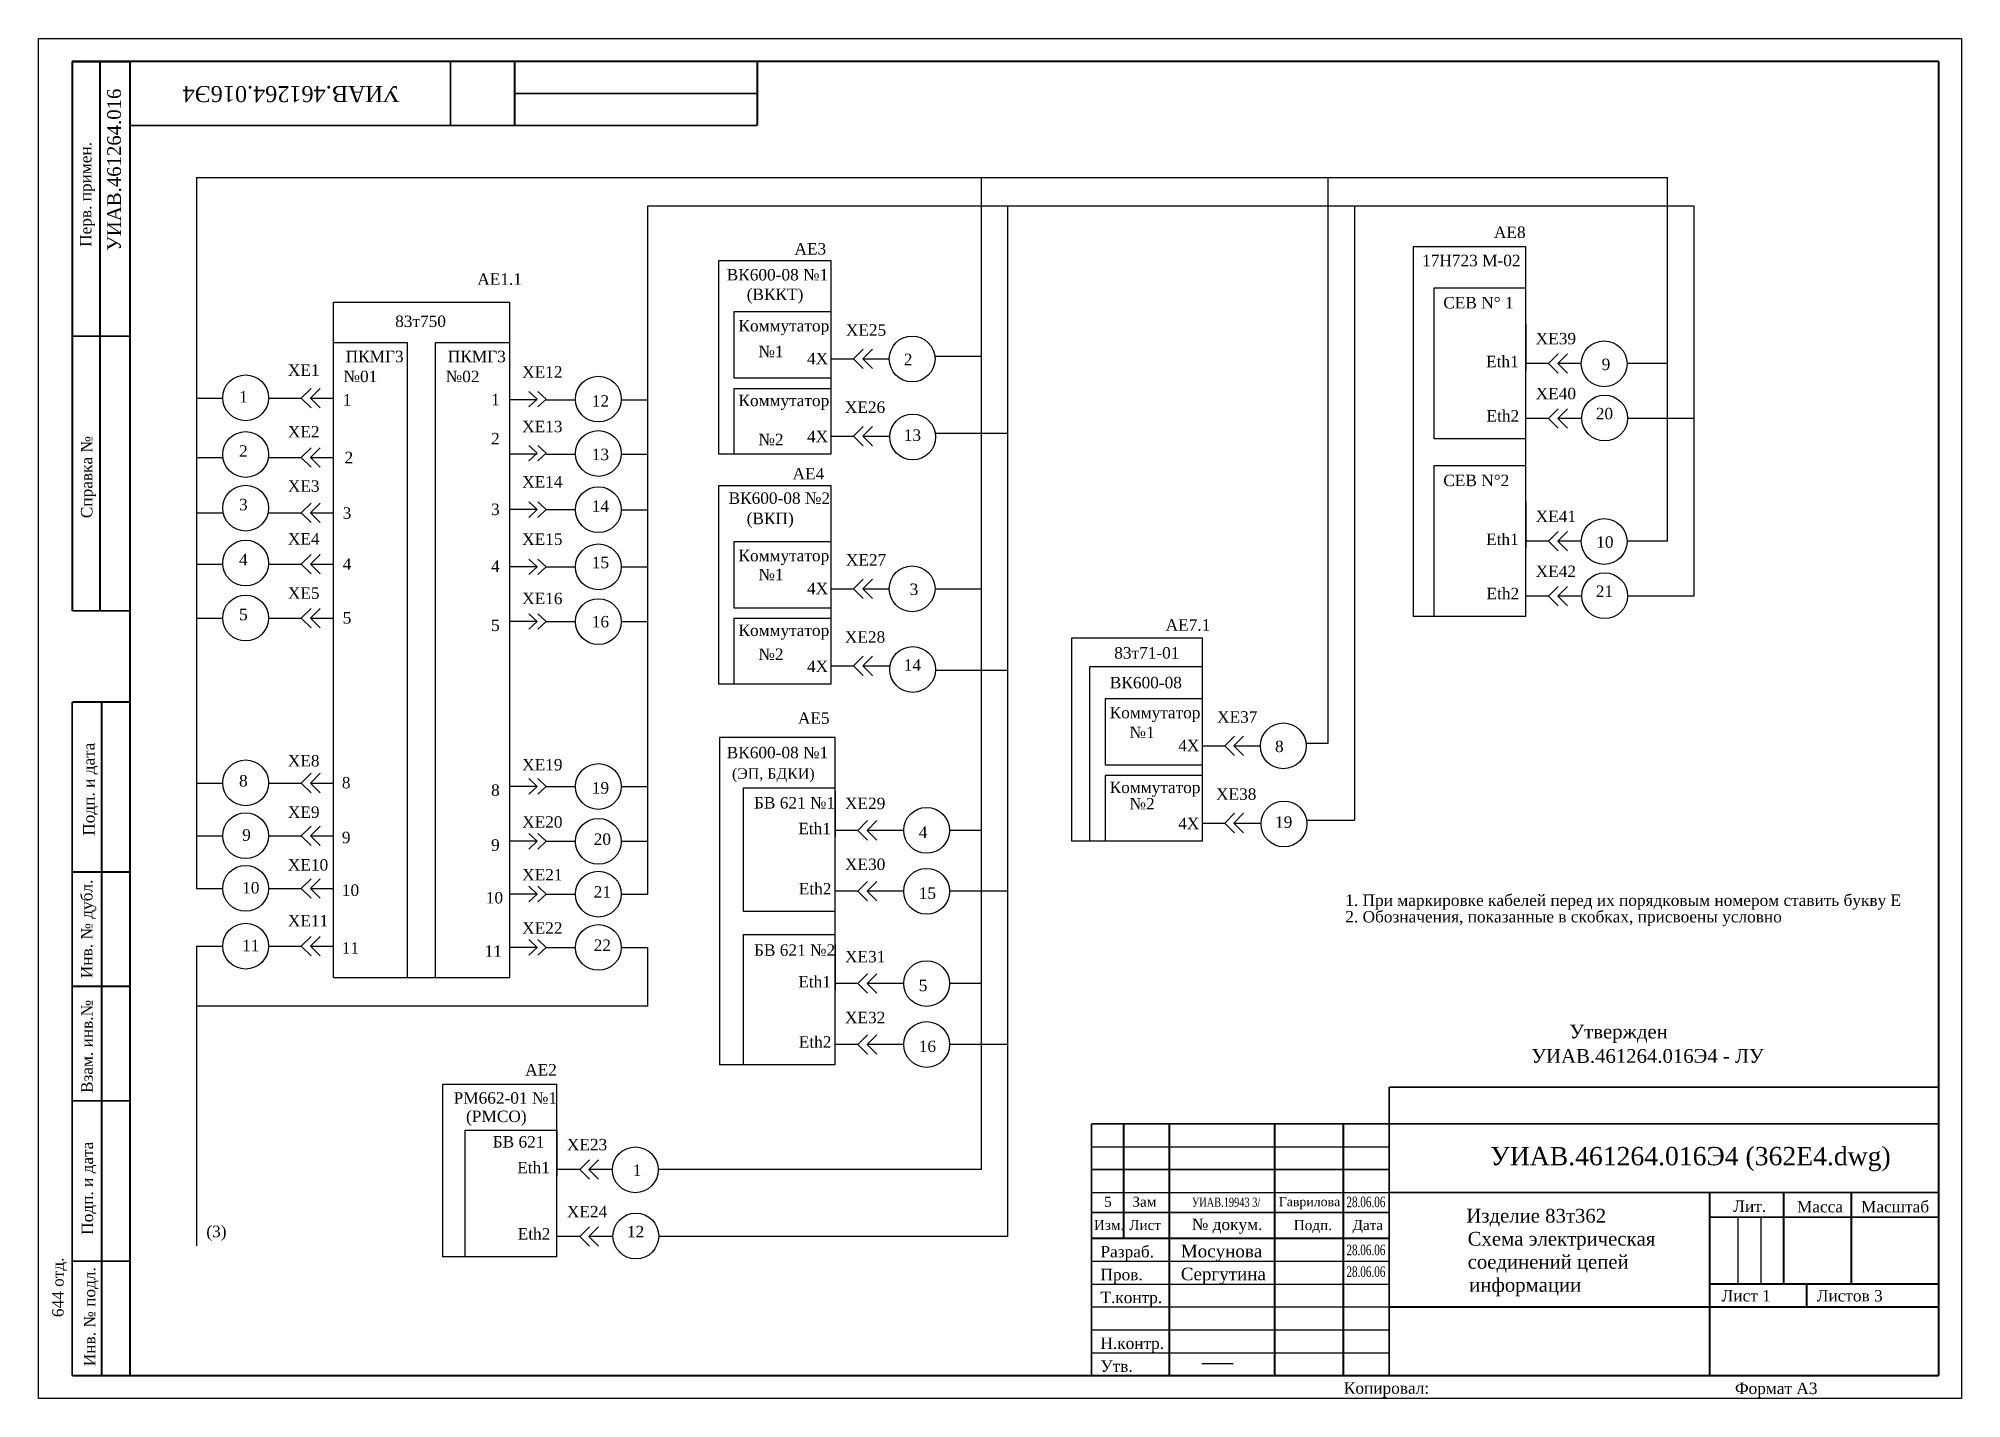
# Model space of a CAD drawing. Extents: x -800 to 588, y -459 to -154.
# Drawn here: x -800.5 to -380.5, y -458.6 to -161.6 of the extents above; entities that cross this region are included whole.
import ezdxf

# ---------------------------------------------------------------- set-up
doc = ezdxf.new("R2010")
doc.units = 0
doc.header["$LTSCALE"] = 10
doc.header["$MEASUREMENT"] = 0
doc.linetypes.add('CENTER', pattern=[2, 1.25, -0.25, 0.25, -0.25])
doc.linetypes.add('DASHED', pattern=[0.75, 0.5, -0.25])
doc.layers.get('0').update_dxf_attribs({"linetype": 'CONTINUOUS'})
for name, color, linetype in [('1', 5, 'CONTINUOUS'), ('2', 5, 'DASHED'), ('2ТЕКСТ', 7, 'CONTINUOUS'), ('3', 5, 'CENTER')]:
    doc.layers.add(name, color=color, linetype=linetype)
doc.styles.add('стиль1', font='TIMES.TTF', dxfattribs={"height": 2.5})

msp = doc.modelspace()

# ---------------------------------------------------------------- texts
at = {"style": 'стиль1'}
msp.add_text('Подп. и дата', height=2.5, rotation=90, dxfattribs=at).set_placement((-788.23, -335.72))
for s, height, p in [('(ЭП, БДКИ)', 2.3, (-649.02, -323.29)), ('2. Обозначения, показанные в скобках, присвоены условно ', 2.5, (-515.08, -354.65)), ('Утвержден', 3, (-466.12, -379.99)), ('УИАВ.461264.016Э4 - ЛУ', 3, (-474.43, -385.31)), ('УИАВ.461264.016Э4 (362Е4.dwg)', 4, (-483.43, -407.68)), ('5', 2.2, (-567.73, -416.75)), ('Зам', 2.2, (-561.57, -416.75)), ('Гаврилова', 2, (-529.6, -416.63)), ('Изм.', 2.2, (-569.98, -421.83)), ('Лист', 2.2, (-562.28, -421.83)), ('№ докум.', 2.5, (-548.59, -421.83)), ('Подп.', 2.2, (-526.33, -421.83)), ('Дата', 2.2, (-513.49, -421.83)), ('Изделие 83т362', 3, (-488.64, -420.19)), ('Схема электрическая', 3, (-488.35, -425.23)), ('соединений цепей', 3, (-488.35, -430.26)), ('информации', 3, (-488.02, -435.3)), ('Копировал:', 2.5, (-515.39, -457.58))]:
    msp.add_text(s, height=height, dxfattribs=at).set_placement(p)
at = {"style": 'стиль1', "width": 0.75}
msp.add_text('УИАВ.19943 3/', height=2, dxfattribs=at).set_placement((-548.59, -416.75))
at = {"color": 7, "style": 'стиль1'}
msp.add_text('Формат А3', height=2.5, dxfattribs=at).set_placement((-429.98, -457.64))
at = {"layer": '1', "color": 7, "style": 'стиль1'}
for s, height, p in [('УИАВ.461264.016', 3, (-782.47, -208)), ('Перв. примен.', 2.5, (-788.92, -207.14)), ('Справка №', 2.5, (-788.71, -266.38)), ('Инв. № дубл.', 2.5, (-788.69, -366.82)), ('Взам. инв.№', 2.5, (-788.65, -391.91)), ('Подп. и дата', 2.5, (-788.56, -422.86)), ('644 отд.', 2.5, (-795, -440.84)), ('Инв. № подл.', 2.5, (-788.07, -451.56))]:
    msp.add_text(s, height=height, rotation=90, dxfattribs=at).set_placement(p)
at = {"layer": '1', "color": 7, "style": 'стиль1', "width": 0.7}
for p in [(-514.83, -416.83), (-514.83, -427.32), (-514.83, -432.07)]:
    msp.add_text('28.06.06', height=2.3, dxfattribs=at).set_placement(p)
at = {"layer": '1', "color": 7, "style": 'стиль1'}
for s, height, p in [('Лит.', 2.5, (-430.35, -417.86)), ('Масса', 2.5, (-416.44, -417.97)), ('Масштаб', 2.5, (-402.44, -417.97)), ('Разраб.', 2.5, (-568.55, -427.79)), ('Мосунова', 2.75, (-551, -427.79)), ('Пров.', 2.5, (-568.55, -432.79)), ('Сергутина', 2.75, (-551, -432.79)), ('Т.контр.', 2.5, (-568.55, -437.79)), ('Лист 1', 2.5, (-432.89, -437.42)), ('Листов 3', 2.5, (-412.12, -437.42)), ('Н.контр.', 2.5, (-568.55, -447.79)), ('Утв.', 2.5, (-568.55, -452.79))]:
    msp.add_text(s, height=height, dxfattribs=at).set_placement(p)
at = {"layer": '2', "color": 0, "linetype": 'ByBlock', "style": 'стиль1'}
for s, p in [('2', (-611.5, -232.96)), ('9', (-459.09, -234.03)), ('20', (-460.37, -244.78)), ('13', (-611.5, -249.49)), ('10', (-460.27, -272.83)), ('3', (-610.22, -283.15)), ('21', (-460.37, -283.58)), ('14', (-611.5, -299.68)), ('8', (-530.43, -317.46)), ('19', (-530.43, -333.99)), ('4', (-608.23, -336.21)), ('15', (-608.23, -349.51)), ('5', (-608.23, -369.67)), ('16', (-608.23, -382.96)), ('1', (-670.69, -410.03)), ('12', (-671.96, -423.41))]:
    msp.add_text(s, height=2.5, dxfattribs=at).set_placement(p)
at = {"layer": '2', "color": 0, "style": 'стиль1'}
for s, p in [('XE1', (-746.02, -235.29)), ('XE12', (-694.85, -235.7)), ('1', (-756.68, -241.11)), ('1', (-734.04, -241.8)), ('1', (-701.64, -241.71)), ('12', (-679.64, -242.03)), ('XE2', (-746.02, -248.75)), ('2', (-701.64, -250.25)), ('XE13', (-694.85, -247.6)), ('2', (-756.68, -252.95)), ('2', (-733.63, -254.37)), ('13', (-679.64, -253.7)), ('XE3', (-746.02, -260.6)), ('XE14', (-694.85, -259.68)), ('3', (-756.68, -264.65)), ('3', (-734.04, -266.5)), ('3', (-701.64, -265.69)), ('14', (-679.64, -264.99)), ('XE4', (-746.02, -272.13)), ('XE15', (-694.85, -272.21)), ('4', (-756.68, -276.65)), ('4', (-734.04, -277.65)), ('4', (-701.64, -278.09)), ('15', (-679.64, -277.29)), ('XE5', (-746.02, -283.98)), ('XE16', (-694.85, -285.15)), ('5', (-756.68, -288.65)), ('5', (-734.04, -289.38)), ('5', (-701.64, -291.02)), ('16', (-679.64, -290.22)), ('XE8', (-746.02, -320.59)), ('XE19', (-694.85, -321.45)), ('8', (-756.68, -324.96)), ('8', (-734.23, -325.38)), ('8', (-701.64, -327.02)), ('19', (-679.64, -326.52)), ('XE9', (-746.02, -331.82)), ('XE20', (-694.85, -333.96)), ('9', (-756, -336.81)), ('9', (-734.23, -337.35)), ('20', (-679.22, -337.72)), ('9', (-701.64, -338.99)), ('XE10', (-746.02, -343.33)), ('XE21', (-694.85, -345.48)), ('10', (-756, -348.32)), ('10', (-734.23, -348.87)), ('10', (-702.79, -350.51)), ('21', (-679.22, -349.24)), ('XE11', (-746.02, -355.52)), ('XE22', (-694.85, -357.12)), ('11', (-756, -360.93)), ('11', (-734.23, -361.48)), ('11', (-703.05, -362.15)), ('22', (-679.22, -360.88))]:
    msp.add_text(s, height=2.5, dxfattribs=at).set_placement(p)
at = {"layer": '2ТЕКСТ', "style": 'стиль1'}
for s, p in [('Коммутатор', (-647.61, -225.59)), ('ХЕ25', (-624.15, -226.53)), (' №1', (-644.2, -231.22)), ('4Х', (-632.64, -232.77)), ('Коммутатор', (-647.61, -241.91)), ('ХЕ26', (-624.37, -243.38)), ('4Х', (-632.64, -249.79)), (' №2', (-644.2, -250.45)), ('Коммутатор', (-647.61, -275.78)), ('ХЕ27', (-624.15, -276.73)), (' №1', (-644.2, -279.94)), ('4Х', (-632.64, -282.97)), ('Коммутатор', (-647.61, -292.1)), ('ХЕ28', (-624.37, -293.57)), (' №2', (-644.2, -297.34)), ('4Х', (-632.64, -299.98)), ('Коммутатор', (-566.54, -310.08)), ('ХЕ37', (-543.08, -311.03)), (' №1', (-563.14, -314.41)), ('4Х', (-551.57, -317.27)), ('Коммутатор', (-566.54, -326.4)), (' №2', (-563.14, -329.98)), ('ХЕ38', (-543.3, -327.87)), ('4Х', (-551.57, -334.29))]:
    msp.add_text(s, height=2.5, dxfattribs=at).set_placement(p)
at = {"layer": '3', "color": 0, "style": 'стиль1'}
msp.add_text('УИАВ.461264.016Э4', height=3.5, rotation=180, dxfattribs=at).set_placement((-721.52, -172.02))
at = {"layer": '3', "color": 0, "linetype": 'ByBlock', "style": 'стиль1'}
for s, p in [('АЕ8', (-482.61, -205.19)), ('17Н723 М-02', (-498.31, -211.36)), ('ВК600-08 №1', (-650.18, -214.46)), ('(ВККТ)', (-645.81, -218.74)), ('СЕВ N%%d 1', (-493.67, -220.57)), ('ХЕ39', (-473.49, -228.41)), ('ПКМГ3 ', (-733.41, -232.31)), ('ПКМГ3 ', (-711.09, -232.31)), ('Eth1', (-484.33, -233.42)), (' №01', (-734.81, -236.67)), (' №02', (-712.49, -236.67)), ('ХЕ40', (-473.49, -240.41)), ('Eth2', (-484.23, -245.28)), ('СЕВ N%%d2', (-493.67, -259.38)), ('ВК600-08 №2', (-649.77, -263.25)), ('(ВКП)', (-645.81, -267.68)), ('ХЕ41', (-473.49, -267.22)), ('Eth1', (-484.33, -272.23)), ('ХЕ42', (-473.49, -279.22)), ('Eth2', (-484.23, -284.08)), ('83т71-01', (-565.54, -297.04)), ('ВК600-08 ', (-566.5, -303.53)), ('АЕ5', (-634.62, -311.28)), ('ВК600-08 №1', (-650.18, -318.81)), ('БВ 621 №1', (-644.22, -329.78)), ('ХЕ29', (-624.34, -329.91)), ('Eth1', (-634.54, -335.39)), ('ХЕ30', (-624.34, -343.21)), ('Eth2', (-634.44, -348.54)), ('1. При маркировке кабелей перед их порядковым номером ставить букву Е', (-515.08, -351.05)), ('БВ 621 №2', (-644.22, -361.94)), ('ХЕ31', (-624.34, -363.37)), ('Eth1', (-634.54, -368.85)), ('ХЕ32', (-624.34, -376.66)), ('Eth2', (-634.44, -382)), ('АЕ2', (-694.2, -388.08)), ('РМ662-01 №1', (-709.82, -394.24)), ('БВ 621', (-701.28, -403.82)), ('ХЕ23', (-685.08, -404.42)), ('Eth1', (-695.92, -409.43)), ('ХЕ24', (-685.08, -419.05)), ('(3)', (-763.82, -423.38)), ('Eth2', (-695.82, -423.91))]:
    msp.add_text(s, height=2.5, dxfattribs=at).set_placement(p)
at = {"layer": '3', "color": 0, "style": 'стиль1'}
for s, p in [('АЕ3', (-635.38, -208.8)), ('АЕ1.1', (-704.65, -215.41)), ('83т750', (-722.58, -224.63)), ('АЕ4', (-635.79, -257.91)), ('АЕ7.1', (-554.31, -290.94)), ('(РМСО)', (-707.1, -398.24))]:
    msp.add_text(s, height=2.5, dxfattribs=at).set_placement(p)

# ---------------------------------------------------------------- blocks, each defined once
blk = doc.blocks.new('A$C421D175E')
for p, q in [((2.12, 4.24), (0, 2.12)), ((4.12, 4.24), (2, 2.12)), ((0, 2.12), (2.12, 0)), ((2, 2.12), (4.12, 0))]:
    blk.add_line(p, q)
blk = doc.blocks.new('A$C4E4B35A9')
blk.add_blockref('A$C421D175E', (0, 0))

# ---------------------------------------------------------------- linework, layer by layer
for p, q in [((-800.49, -161.62), (-380.49, -161.62)), ((-800.49, -458.62), (-800.49, -161.62)), ((-380.49, -161.62), (-380.49, -458.62)), ((-780.49, -166.62), (-643.49, -166.62)), ((-780.49, -286.62), (-780.49, -166.62)), ((-780.49, -180.62), (-780.49, -166.62)), ((-766, -191.95), (-444.71, -191.95)), ((-766, -191.95), (-766, -347.24)), ((-594.56, -408.58), (-594.56, -191.95)), ((-518.81, -315.47), (-518.81, -191.95)), ((-444.71, -271.38), (-444.71, -191.95)), ((-667.39, -198.16), (-438.98, -198.16)), ((-667.39, -348.45), (-667.39, -198.16)), ((-588.82, -198.16), (-588.82, -423.22)), ((-513.08, -198.16), (-513.08, -332.31)), ((-438.98, -198.16), (-438.98, -283.38)), ((-500.24, -207.15), (-500.24, -249.03)), ((-475.67, -207.15), (-500.24, -207.15)), ((-475.67, -249.03), (-475.67, -207.15)), ((-495.67, -249.03), (-495.67, -216.06)), ((-495.67, -216.06), (-475.67, -216.06)), ((-475.67, -224.03), (-475.67, -234.03)), ((-620.35, -229.48), (-622.48, -231.6)), ((-618.35, -229.48), (-620.48, -231.6)), ((-622.48, -231.6), (-620.35, -233.72)), ((-620.48, -231.6), (-618.35, -233.72)), ((-470.67, -232.58), (-475.67, -232.58)), ((-463.55, -232.58), (-468.67, -232.58)), ((-444.71, -232.58), (-453.55, -232.58)), ((-620.35, -246.32), (-622.48, -248.44)), ((-618.35, -246.32), (-620.48, -248.44)), ((-500.24, -245.95), (-500.24, -287.83)), ((-470.67, -244.58), (-475.67, -244.58)), ((-475.67, -287.83), (-475.67, -245.95)), ((-463.42, -244.58), (-468.67, -244.58)), ((-438.98, -244.58), (-453.42, -244.58)), ((-622.48, -248.44), (-620.35, -250.56)), ((-620.48, -248.44), (-618.35, -250.56)), ((-475.67, -249.03), (-495.67, -249.03)), ((-495.67, -287.83), (-495.67, -254.87)), ((-495.67, -254.87), (-475.67, -254.87)), ((-475.67, -262.83), (-475.67, -272.83)), ((-470.67, -271.38), (-475.67, -271.38)), ((-463.55, -271.38), (-468.67, -271.38)), ((-444.71, -271.38), (-453.55, -271.38)), ((-620.35, -279.67), (-622.48, -281.79)), ((-618.35, -279.67), (-620.48, -281.79)), ((-622.48, -281.79), (-620.35, -283.91)), ((-620.48, -281.79), (-618.35, -283.91)), ((-470.67, -283.38), (-475.67, -283.38)), ((-463.42, -283.38), (-468.67, -283.38)), ((-438.98, -283.38), (-453.42, -283.38)), ((-475.67, -287.83), (-500.24, -287.83)), ((-620.35, -296.51), (-622.48, -298.63)), ((-618.35, -296.51), (-620.48, -298.63)), ((-622.48, -298.63), (-620.35, -300.75)), ((-620.48, -298.63), (-618.35, -300.75)), ((-780.49, -308.62), (-780.49, -453.62)), ((-539.29, -313.97), (-541.41, -316.1)), ((-537.29, -313.97), (-539.41, -316.1)), ((-541.41, -316.1), (-539.29, -318.22)), ((-539.41, -316.1), (-537.29, -318.22)), ((-539.29, -330.81), (-541.41, -332.94)), ((-537.29, -330.81), (-539.41, -332.94)), ((-541.41, -332.94), (-539.29, -335.06)), ((-539.41, -332.94), (-537.29, -335.06)), ((-766, -359.85), (-766, -372.96)), ((-667.39, -372.96), (-667.39, -360.09)), ((-667.39, -372.96), (-766, -372.96)), ((-766, -372.96), (-766, -425.25)), ((-687.26, -390.03), (-712.26, -390.03)), ((-712.26, -390.03), (-712.26, -427.66)), ((-687.26, -427.66), (-687.26, -390.03)), ((-385.49, -390.62), (-385.49, -453.62)), ((-707.26, -400.03), (-687.26, -400.03)), ((-707.26, -427.66), (-707.26, -400.03)), ((-687.26, -400.03), (-687.26, -410.03)), ((-682.26, -408.58), (-687.26, -408.58)), ((-675.14, -408.58), (-680.26, -408.58)), ((-594.56, -408.58), (-665.14, -408.58)), ((-682.26, -423.22), (-687.26, -423.22)), ((-675.01, -423.22), (-680.26, -423.22)), ((-588.82, -423.22), (-665.01, -423.22)), ((-687.26, -427.66), (-712.26, -427.66)), ((-780.49, -453.62), (-792.49, -453.62)), ((-385.49, -453.62), (-571.64, -453.62)), ((-380.49, -458.62), (-800.49, -458.62))]:
    msp.add_line(p, q)
at = {"color": 7}
for p, q in [((-780.49, -166.62), (-793.1, -166.62)), ((-570.49, -403.62), (-505.49, -403.62)), ((-570.49, -408.62), (-505.49, -408.62)), ((-505.49, -408.62), (-570.49, -408.62)), ((-570.49, -413.62), (-505.49, -413.62)), ((-570.49, -413.62), (-505.49, -413.62)), ((-429.33, -419.01), (-429.33, -433.62)), ((-424.33, -419.01), (-424.33, -433.62)), ((-570.49, -428.62), (-505.49, -428.62)), ((-570.49, -433.62), (-505.49, -433.62)), ((-570.49, -438.62), (-505.49, -438.62)), ((-570.49, -443.62), (-505.49, -443.62)), ((-570.49, -448.62), (-505.49, -448.62))]:
    msp.add_line(p, q, dxfattribs=at)
at = {"color": 0, "linetype": 'Continuous'}
for p, q in [((-693.4, -238.69), (-691.56, -240.38)), ((-691.44, -238.69), (-689.59, -240.38)), ((-693.4, -242.07), (-691.56, -240.38)), ((-691.44, -242.07), (-689.59, -240.38)), ((-693.4, -250.48), (-691.56, -252.18)), ((-691.44, -250.48), (-689.59, -252.18)), ((-693.4, -253.87), (-691.56, -252.18)), ((-691.44, -253.87), (-689.59, -252.18)), ((-693.4, -262.81), (-691.56, -264.5)), ((-693.4, -266.19), (-691.56, -264.5)), ((-691.44, -262.81), (-689.59, -264.5)), ((-691.44, -266.19), (-689.59, -264.5)), ((-693.4, -275.3), (-691.56, -276.99)), ((-693.4, -278.69), (-691.56, -276.99)), ((-691.44, -275.3), (-689.59, -276.99)), ((-691.44, -278.69), (-689.59, -276.99)), ((-693.4, -287.25), (-691.56, -288.94)), ((-693.4, -290.63), (-691.56, -288.94)), ((-691.44, -287.25), (-689.59, -288.94)), ((-691.44, -290.63), (-689.59, -288.94)), ((-693.4, -323.25), (-691.56, -324.94)), ((-691.44, -323.25), (-689.59, -324.94)), ((-693.4, -326.63), (-691.56, -324.94)), ((-691.44, -326.63), (-689.59, -324.94)), ((-693.4, -335.25), (-691.56, -336.94)), ((-691.44, -335.25), (-689.59, -336.94)), ((-693.4, -338.63), (-691.56, -336.94)), ((-691.44, -338.63), (-689.59, -336.94)), ((-693.4, -346.76), (-691.56, -348.45)), ((-693.4, -350.15), (-691.56, -348.45)), ((-691.44, -346.76), (-689.59, -348.45)), ((-691.44, -350.15), (-689.59, -348.45)), ((-693.4, -358.4), (-691.56, -360.09)), ((-693.4, -361.79), (-691.56, -360.09)), ((-691.44, -358.4), (-689.59, -360.09)), ((-691.44, -361.79), (-689.59, -360.09))]:
    msp.add_line(p, q, dxfattribs=at)
at = {"color": 0, "linetype": 'ByBlock'}
for p, q in [((-651.76, -314.29), (-651.76, -385.75)), ((-626.52, -314.29), (-651.76, -314.29)), ((-626.52, -329.02), (-626.52, -314.29)), ((-646.52, -352.29), (-646.52, -325.29)), ((-646.52, -325.29), (-626.52, -325.29)), ((-626.52, -325.99), (-626.52, -335.99)), ((-626.52, -354.02), (-626.52, -329.02)), ((-621.52, -334.55), (-626.52, -334.55)), ((-611.52, -334.55), (-619.52, -334.55)), ((-594.56, -334.55), (-601.52, -334.55)), ((-621.52, -347.84), (-626.52, -347.84)), ((-611.52, -347.84), (-619.52, -347.84)), ((-588.82, -347.84), (-601.52, -347.84)), ((-626.52, -352.29), (-646.52, -352.29)), ((-626.52, -357.29), (-626.52, -352.29)), ((-646.52, -385.75), (-646.52, -357.29)), ((-646.52, -357.29), (-626.52, -357.29)), ((-626.52, -385.75), (-626.52, -357.29)), ((-626.52, -359.45), (-626.52, -369.45)), ((-621.52, -368), (-626.52, -368)), ((-611.52, -368), (-619.52, -368)), ((-594.56, -368), (-601.52, -368)), ((-621.52, -381.3), (-626.52, -381.3)), ((-611.52, -381.3), (-619.52, -381.3)), ((-588.82, -381.3), (-601.52, -381.3)), ((-626.52, -385.75), (-651.76, -385.75))]:
    msp.add_line(p, q, dxfattribs=at)
at = {"color": 7}
for points, const_width in [([(-793.1, -166.62), (-780.49, -166.62)], 0.5), ([(-793.1, -166.62), (-793.1, -286.62)], 0.4), ([(-787.06, -166.62), (-787.06, -286.62)], 0.4), ([(-780.49, -286.62), (-780.49, -166.62)], 0.4), ([(-793.1, -226.62), (-780.49, -226.62)], 0.4), ([(-793.1, -286.62), (-780.49, -286.62)], 0.4), ([(-793.11, -453.62), (-793.11, -306.53)], 0.4), ([(-793.11, -306.53), (-780.49, -306.53)], 0.4), ([(-786.67, -453.62), (-786.67, -306.53)], 0.4), ([(-780.49, -453.62), (-780.49, -306.53)], 0.4), ([(-780.49, -343.62), (-793.11, -343.62)], 0.4), ([(-780.49, -368.62), (-793.11, -368.62)], 0.4), ([(-505.49, -390.62), (-505.49, -453.62)], 0.4), ([(-505.49, -390.62), (-385.49, -390.62)], 0.4), ([(-385.49, -390.62), (-385.49, -453.62)], 0.4), ([(-780.49, -393.62), (-793.11, -393.62)], 0.4), ([(-570.49, -398.62), (-385.49, -398.62)], 0.4), ([(-570.49, -453.62), (-570.49, -398.62)], 0.4), ([(-563.49, -398.62), (-563.49, -423.62)], 0.4), ([(-553.49, -398.62), (-553.49, -453.62)], 0.4), ([(-530.49, -398.62), (-530.49, -453.62)], 0.4), ([(-515.49, -398.62), (-515.49, -453.62)], 0.4), ([(-505.49, -413.62), (-385.49, -413.62)], 0.4), ([(-435.49, -413.62), (-435.49, -453.62)], 0.4), ([(-419.33, -413.62), (-419.33, -433.62)], 0.4), ([(-404.56, -413.79), (-404.56, -433.79)], 0.4), ([(-570.49, -417.99), (-505.49, -417.99)], 0.4), ([(-435.49, -419.01), (-385.49, -419.01)], 0.4), ([(-570.49, -423.62), (-505.49, -423.62)], 0.4), ([(-570.49, -423.62), (-505.49, -423.62)], 0.4), ([(-780.49, -428.62), (-793.11, -428.62)], 0.4), ([(-435.49, -433.62), (-385.49, -433.62)], 0.4), ([(-414.33, -433.62), (-414.33, -438.62)], 0.4), ([(-505.49, -438.62), (-385.49, -438.62)], 0.4), ([(-385.49, -453.62), (-570.49, -453.62)], 0.4)]:
    msp.add_lwpolyline(points, dxfattribs=dict(at, const_width=const_width))
at = {"const_width": 0.4}
for points in [[(-780.49, -166.62), (-385.49, -166.62)], [(-780.49, -453.62), (-780.49, -166.62)], [(-710.49, -180.62), (-710.49, -166.62)], [(-696.49, -180.62), (-696.49, -166.62)], [(-643.49, -166.62), (-643.49, -180.62)], [(-385.49, -166.62), (-385.49, -453.62)], [(-643.49, -173.62), (-696.49, -173.62)], [(-643.49, -180.62), (-780.49, -180.62)], [(-780.49, -453.62), (-793.11, -453.62)], [(-385.49, -453.62), (-780.49, -453.62)]]:
    msp.add_lwpolyline(points, dxfattribs=at)
at = {"layer": '2ТЕКСТ'}
for p, q in [((-651.99, -210.17), (-651.99, -252.42)), ((-627.36, -210.17), (-651.99, -210.17)), ((-627.36, -252.42), (-627.36, -210.17)), ((-648.62, -221.32), (-648.62, -235.72)), ((-627.36, -221.32), (-648.62, -221.32)), ((-604.68, -230.97), (-594.56, -230.97)), ((-627.36, -231.6), (-622.48, -231.6)), ((-620.48, -231.6), (-614.68, -231.6)), ((-620.48, -231.6), (-619.36, -231.6)), ((-648.62, -235.72), (-627.36, -235.72)), ((-648.62, -238.1), (-648.62, -252.32)), ((-627.36, -238.1), (-648.62, -238.1)), ((-766, -240.14), (-760.24, -240.14)), ((-750.24, -240.14), (-743.08, -240.14)), ((-741.08, -240.14), (-736.06, -240.14)), ((-627.36, -248.44), (-622.48, -248.44)), ((-620.48, -248.44), (-614.54, -248.44)), ((-620.48, -248.44), (-619.36, -248.44)), ((-604.47, -247.81), (-588.82, -247.81)), ((-766, -253.1), (-760.2, -253.1)), ((-750.28, -253.1), (-743.08, -253.1)), ((-741.08, -253.1), (-736.06, -253.1)), ((-627.36, -252.42), (-651.99, -252.42)), ((-627.36, -259.28), (-651.99, -259.28)), ((-651.99, -259.28), (-651.99, -302.61)), ((-627.36, -302.61), (-627.36, -259.28)), ((-766, -265.19), (-760.13, -265.19)), ((-750.34, -265.19), (-743.08, -265.19)), ((-741.08, -265.19), (-736.06, -265.19)), ((-648.62, -271.52), (-648.62, -285.92)), ((-627.36, -271.52), (-648.62, -271.52)), ((-766, -276.42), (-760.23, -276.42)), ((-750.24, -276.42), (-743.08, -276.42)), ((-741.08, -276.42), (-736.06, -276.42)), ((-627.36, -281.79), (-622.48, -281.79)), ((-620.48, -281.79), (-614.68, -281.79)), ((-620.48, -281.79), (-619.36, -281.79)), ((-604.68, -281.79), (-594.56, -281.79)), ((-766, -288.22), (-760.24, -288.22)), ((-750.24, -288.22), (-743.08, -288.22)), ((-741.08, -288.22), (-736.06, -288.22)), ((-648.62, -285.92), (-627.36, -285.92)), ((-648.62, -288.3), (-648.62, -302.51)), ((-627.36, -288.3), (-648.62, -288.3)), ((-574.86, -292.57), (-574.86, -336.92)), ((-546.29, -292.57), (-574.86, -292.57)), ((-546.29, -336.92), (-546.29, -292.57)), ((-627.36, -298.63), (-622.48, -298.63)), ((-620.48, -298.63), (-614.54, -298.63)), ((-620.48, -298.63), (-619.36, -298.63)), ((-604.47, -299.54), (-588.82, -299.54)), ((-570.92, -298.87), (-570.92, -336.92)), ((-546.29, -298.87), (-570.92, -298.87)), ((-627.36, -302.61), (-651.99, -302.61)), ((-567.55, -305.82), (-567.55, -320.22)), ((-546.29, -305.82), (-567.55, -305.82)), ((-546.29, -316.1), (-541.41, -316.1)), ((-539.41, -316.1), (-533.61, -316.1)), ((-539.41, -316.1), (-538.29, -316.1)), ((-523.61, -315.47), (-518.81, -315.47)), ((-567.55, -320.22), (-546.29, -320.22)), ((-567.55, -322.6), (-567.55, -336.82)), ((-546.29, -322.6), (-567.55, -322.6)), ((-766, -324.21), (-760.24, -324.21)), ((-750.24, -324.21), (-743.08, -324.21)), ((-741.08, -324.21), (-736.06, -324.21)), ((-766, -335.72), (-760.24, -335.72)), ((-750.24, -335.72), (-743.08, -335.72)), ((-741.08, -335.72), (-736.06, -335.72)), ((-546.29, -332.94), (-541.41, -332.94)), ((-539.41, -332.94), (-533.47, -332.94)), ((-539.41, -332.94), (-538.29, -332.94)), ((-523.4, -332.31), (-513.08, -332.31)), ((-546.29, -336.92), (-574.86, -336.92)), ((-766, -347.24), (-760.24, -347.24)), ((-750.24, -347.24), (-743.08, -347.24)), ((-741.08, -347.24), (-736.06, -347.24)), ((-766, -359.85), (-760.24, -359.85)), ((-750.24, -359.85), (-743.08, -359.85)), ((-741.08, -359.85), (-736.06, -359.85))]:
    msp.add_line(p, q, dxfattribs=at)
msp.add_lwpolyline([(-546.41, -450.99), (-539.57, -450.99)], dxfattribs=at)
for centre in [(-609.68, -231.6), (-458.55, -232.66), (-458.42, -244.51), (-609.55, -248.64), (-458.55, -271.47), (-609.68, -281.79), (-458.42, -283.31), (-609.55, -299.41), (-528.61, -316.1), (-528.48, -333.14), (-670.14, -408.67), (-670.01, -423.14)]:
    msp.add_circle(centre, 5, dxfattribs=at)
at = {"layer": '3', "color": 0, "linetype": 'ByBlock'}
for p, q in [((-736.06, -366.64), (-736.06, -219.18)), ((-736.06, -219.18), (-697.56, -219.18)), ((-697.56, -366.64), (-697.56, -219.18)), ((-736.06, -228.04), (-719.89, -228.04)), ((-719.89, -366.64), (-719.89, -228.04)), ((-713.74, -366.64), (-713.74, -228.04)), ((-713.74, -228.04), (-697.56, -228.04)), ((-736.06, -366.64), (-697.56, -366.64))]:
    msp.add_line(p, q, dxfattribs=at)
at = {"layer": '3', "color": 0}
for p, q in [((-689.59, -240.51), (-683.2, -240.51)), ((-689.59, -252.39), (-683.2, -252.39)), ((-689.59, -264.5), (-683.2, -264.5)), ((-689.59, -276.99), (-683.2, -276.99)), ((-689.59, -288.94), (-683.2, -288.94)), ((-689.59, -324.94), (-683.2, -324.94))]:
    msp.add_line(p, q, dxfattribs=at)
at = {"layer": '3', "color": 0, "linetype": 'Continuous'}
for p, q in [((-673.2, -240.53), (-667.39, -240.53)), ((-673.2, -252.41), (-667.39, -252.41)), ((-673.2, -264.52), (-667.39, -264.52)), ((-673.2, -277.01), (-667.39, -277.01)), ((-673.2, -288.96), (-667.39, -288.96)), ((-673.2, -324.96), (-667.39, -324.96)), ((-689.59, -336.94), (-683.2, -336.94)), ((-673.2, -336.94), (-667.39, -336.94)), ((-689.59, -348.45), (-683.2, -348.45)), ((-673.2, -348.45), (-667.39, -348.45)), ((-689.59, -360.09), (-683.2, -360.09)), ((-673.2, -360.09), (-667.39, -360.09))]:
    msp.add_line(p, q, dxfattribs=at)
at = {"layer": '3', "color": 0}
for points in [[(-691.56, -240.51), (-697.56, -240.51)], [(-691.56, -252.39), (-697.56, -252.39)], [(-691.56, -264.5), (-697.56, -264.5)], [(-691.56, -276.99), (-697.56, -276.99)], [(-691.56, -288.94), (-697.56, -288.94)], [(-691.56, -324.94), (-697.56, -324.94)], [(-691.56, -336.94), (-697.56, -336.94)], [(-691.56, -348.45), (-697.56, -348.45)], [(-691.56, -360.09), (-697.56, -360.09)]]:
    msp.add_lwpolyline(points, dxfattribs=at)
at = {"layer": '3', "color": 0, "linetype": 'ByBlock'}
for centre in [(-755.24, -240.08), (-678.2, -240.37), (-755.24, -252.47), (-678.2, -252.24), (-755.24, -264.18), (-678.2, -264.52), (-755.24, -276.18), (-678.2, -277.01), (-755.24, -288.18), (-678.2, -288.96), (-755.24, -324.18), (-678.2, -324.96), (-755.24, -335.71), (-606.52, -334.55), (-678.2, -336.96), (-755.24, -347.22), (-678.2, -348.47), (-606.52, -347.84), (-755.24, -359.83), (-678.2, -360.11), (-606.52, -368), (-606.52, -381.3)]:
    msp.add_circle(centre, 5, dxfattribs=at)

# ---------------------------------------------------------------- block references
at = {"xscale": -1, "rotation": 180}
for p in [(-470.67, -230.46), (-470.67, -242.46), (-470.67, -269.26), (-470.67, -281.26), (-682.26, -406.46), (-682.26, -421.09)]:
    msp.add_blockref('A$C4E4B35A9', p, dxfattribs=at)
at = {"color": 0, "linetype": 'ByBlock', "xscale": -1, "rotation": 180}
for p in [(-621.52, -332.42), (-621.52, -345.72), (-621.52, -365.88), (-621.52, -379.18)]:
    msp.add_blockref('A$C4E4B35A9', p, dxfattribs=at)
at = {"layer": '2ТЕКСТ'}
for p in [(-743.08, -242.26), (-743.08, -255.22), (-743.08, -267.31), (-743.08, -278.54), (-743.08, -290.34), (-743.08, -326.33), (-743.08, -337.84), (-743.08, -349.36), (-743.08, -361.97)]:
    msp.add_blockref('A$C4E4B35A9', p, dxfattribs=at)

msp.set_redraw_order([(e.dxf.handle, doc.entitydb.next_handle()) for e in msp.query("TEXT MTEXT ATTDEF DIMENSION ARC_DIMENSION")])  # texts and dimensions are drawn at this point

doc.saveas('drawing.dxf')
